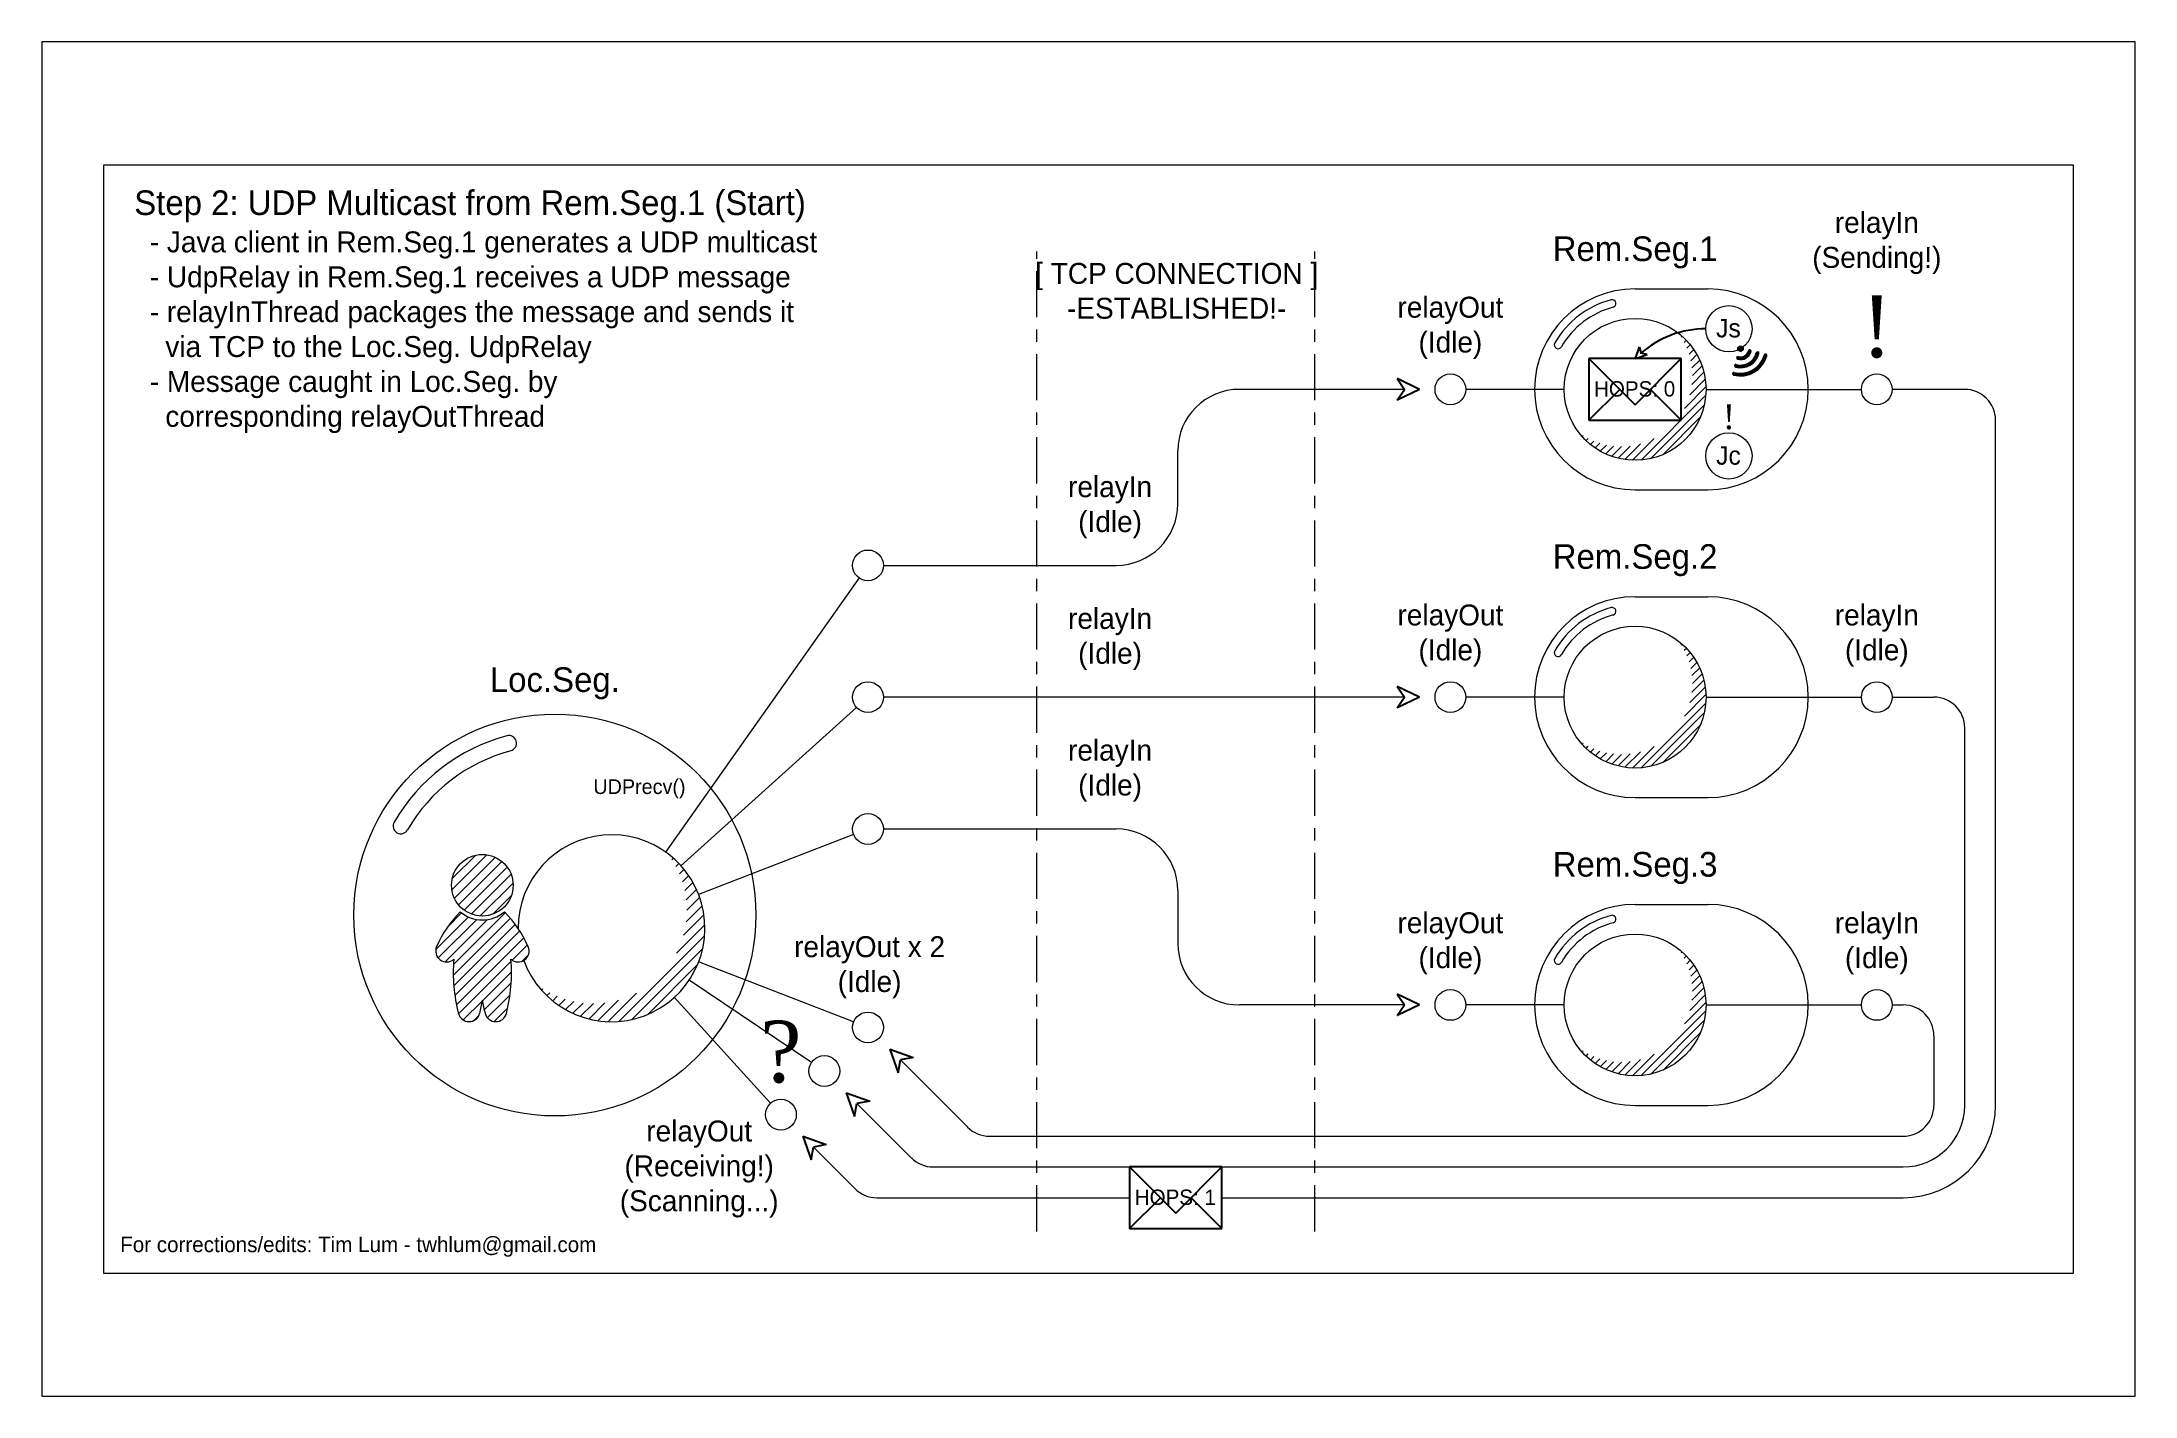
# Model space of a CAD drawing. Header units: inches. Extents: x -17 to 208, y -12 to 39.
# Drawn here: x 139.96 to 156.96, y 27.94 to 38.94 of the extents above; entities that cross this region are included whole.
import ezdxf

# ---------------------------------------------------------------- set-up
doc = ezdxf.new("R2010")
doc.units = ezdxf.units.IN
doc.header["$MEASUREMENT"] = 0
doc.linetypes.add('ACAD_ISO04W100', pattern=[30, 24, -3, 0, -3])
doc.layers.get('0').update_dxf_attribs({"color": 40})
doc.layers.add('NOPLOT', color=46, linetype='Continuous', lineweight=5)
doc.styles.add('Hylian', font='arial.ttf')
doc.linetypes.add('BIGDOT4', pattern='A,0,-2.5,[1,TrueDotLine.shx,S=1,R=0,X=0,Y=0],-3.5', length=6)
doc.linetypes.add('TRACKS', pattern='A,0.15,[130,ltypeshp.shx,S=0.25,R=0,X=0,Y=0],0.15', length=0.3)
doc.linetypes.add('ZIGZAG', pattern='A,0.0001,-0.2,[131,ltypeshp.shx,S=0.2,R=0,X=-0.2,Y=0],-0.4,[131,ltypeshp.shx,S=0.2,R=180,X=0.2,Y=0],-0.2', length=0.8001)

msp = doc.modelspace()

# ---------------------------------------------------------------- texts
at = {"layer": 'NOPLOT', "lineweight": 9, "style": 'Hylian'}
for s, width, insert, char_height, attachment_point in [('{\\fIosevka|b0|i0|c0|p49;\\C40;\\c3266552;Step 2: UDP Multicast from Rem.Seg.1 (Start)\\P\\H0.85x;  - Java client in Rem.Seg.1 generates a UDP multicast\\P  - UdpRelay in Rem.Seg.1 receives a UDP message^J  - relayInThread packages the message and sends it\\P    via TCP to the Loc.Seg. UdpRelay\\P  - Message caught in Loc.Seg. by\\P    corresponding relayOutThread}', 10.44677, (140.713, 37.734), 0.2, 1), ('{\\fIosevka|b0|i0|c0|p49;\\C40;\\c3266552;relayIn\\P(Sending!)}', 4.17058, (154.865, 37.306), 0.17, 5), ('{\\fIosevka|b0|i0|c0|p49;\\C40;\\c3266552;Rem.Seg.1}', 2.1947, (152.902, 37.23), 0.2, 5), ('{\\fIosevka|b0|i0|c0|p49;\\C40;\\c3266552;[ TCP CONNECTION ]\\P-ESTABLISHED!-}', 4.17058, (149.179, 36.917), 0.17, 5), ('{\\fIosevka|b0|i0|c0|p49;\\C40;\\c3266552;relayOut\\P(Idle)}', 4.17058, (151.402, 36.618), 0.17, 5), ('{\\fDutch801 Rm BT|b0|i0|c0|p18;\\C40;\\c3266552;!}', 2.1947, (154.865, 36.625), 0.5, 5), ('{\\fIosevka|b0|i0|c0|p49;\\C40;\\c3266552;Js}', 2.1947, (153.66, 36.614), 0.15, 5), ('{\\fIosevka|b0|i0|c0|p49;\\C40;\\c3266552;HOPS: 0}', 2.1947, (152.898, 36.121), 0.125, 5), ('{\\fDutch801 Rm BT|b0|i0|c0|p18;\\C40;\\c3266552;!}', 2.1947, (153.664, 35.893), 0.2, 5), ('{\\fIosevka|b0|i0|c0|p49;\\C40;\\c3266552;Jc}', 2.1947, (153.66, 35.58), 0.15, 5), ('{\\fIosevka|b0|i0|c0|p49;\\C40;\\c3266552;relayIn\\P(Idle)}', 4.17058, (148.638, 35.16), 0.17, 5), ('{\\fIosevka|b0|i0|c0|p49;\\C40;\\c3266552;Rem.Seg.2}', 2.1947, (152.902, 34.73), 0.2, 5), ('{\\fIosevka|b0|i0|c0|p49;\\C40;\\c3266552;relayIn\\P(Idle)}', 4.17058, (148.638, 34.09), 0.17, 5), ('{\\fIosevka|b0|i0|c0|p49;\\C40;\\c3266552;relayOut\\P(Idle)}', 4.17058, (151.402, 34.118), 0.17, 5), ('{\\fIosevka|b0|i0|c0|p49;\\C40;\\c3266552;relayIn\\P(Idle)}', 4.17058, (154.865, 34.118), 0.17, 5), ('{\\fIosevka|b0|i0|c0|p49;\\C40;\\c3266552;Loc.Seg.}', 2.1947, (144.129, 33.73), 0.2, 5), ('{\\fIosevka|b0|i0|c0|p49;\\C40;\\c3266552;relayIn\\P(Idle)}', 4.17058, (148.638, 33.02), 0.17, 5), ('{\\fIosevka|b0|i0|c0|p49;\\C40;\\c3266552;UDPrecv()}', 4.17058, (144.816, 32.873), 0.12, 5), ('{\\fIosevka|b0|i0|c0|p49;\\C40;\\c3266552;Rem.Seg.3}', 2.1947, (152.902, 32.23), 0.2, 5), ('{\\fIosevka|b0|i0|c0|p49;\\C40;\\c3266552;relayOut\\P(Idle)}', 4.17058, (151.402, 31.618), 0.17, 5), ('{\\fIosevka|b0|i0|c0|p49;\\C40;\\c3266552;relayIn\\P(Idle)}', 4.17058, (154.865, 31.618), 0.17, 5), ('{\\fIosevka|b0|i0|c0|p49;\\C40;\\c3266552;relayOut x 2^J(Idle)}', 4.17058, (146.685, 31.424), 0.17, 5), ('{\\fDutch801 Rm BT|b0|i0|c0|p18;\\C40;\\c3266552;?}', 2.1947, (145.965, 30.735), 0.5, 5), ('{\\fIosevka|b0|i0|c0|p49;\\C40;\\c3266552;relayOut^J(Receiving!)\\P(Scanning...)}', 4.17058, (145.301, 29.785), 0.17, 5), ('{\\fIosevka|b0|i0|c0|p49;\\C40;\\c3266552;HOPS: 1}', 2.1947, (149.168, 29.555), 0.125, 5), ('{\\fIosevka|b0|i0|c0|p49;\\C40;\\c3266552;For corrections/edits: Tim Lum - twhlum@gmail.com}', 10.44677, (140.599, 29.235), 0.125, 1)]:
    msp.add_mtext_dynamic_manual_height_columns(s, width=width, gutter_width=1, heights=[0], dxfattribs=dict(at, insert=insert, char_height=char_height, attachment_point=attachment_point))

# ---------------------------------------------------------------- blocks, each defined once
blk = doc.blocks.new('Message')
for p, q in [((0.375, 0.25), (-0.375, 0.25)), ((-0.375, 0.25), (-0.375, -0.25)), ((-0.375, 0.25), (0, -0.125)), ((0, -0.125), (0.375, 0.25)), ((0.375, -0.25), (0.375, 0.25)), ((-0.375, -0.25), (-0.125, 0)), ((0.125, 0), (0.375, -0.25)), ((-0.375, -0.25), (0.375, -0.25))]:
    blk.add_line(p, q)
blk = doc.blocks.new('arrow_Head')
for p, q in [((-0.123, 0), (0.06, 0.087)), ((-0.123, 0), (0.06, -0.087)), ((0.06, 0.087), (0, 0)), ((0.06, -0.087), (0, 0))]:
    blk.add_line(p, q)

# ---------------------------------------------------------------- hatches: boundary and pattern name
at = {"layer": 'NOPLOT', "lineweight": 9, "true_color": 0xf8d731}
h = msp.add_hatch(dxfattribs=at)
h.set_pattern_fill('ANSI31', color=40, scale=0.379671)
h.set_pattern_definition([(45, (120.3126, 25.72626), (-0.033558535, 0.033558535), [])])
h.paths.add_polyline_path([(153.25, 36.577, -0.872021), (152.443, 35.77, 1.146762)])
h = msp.add_hatch(dxfattribs=at)
h.set_pattern_fill('ANSI31', color=40, scale=0.044266, angle=180)
h.set_pattern_definition([(225, (187.290271, 36.683004), (0.0039126191, -0.0039126191), [])])
h.paths.add_polyline_path([(153.741, 36.384, 1), (153.735, 36.362, 0.414214), (153.844, 36.425, 1), (153.822, 36.431, -0.414214)])
h.paths.add_polyline_path([(153.78, 36.448, 1), (153.736, 36.448, 1)])
h.paths.add_polyline_path([(153.724, 36.32, 1), (153.718, 36.298, 0.414214), (153.908, 36.408, 1), (153.886, 36.414, -0.414214)])
h.paths.add_polyline_path([(153.707, 36.255, 1), (153.701, 36.234, 0.414214), (153.972, 36.391, 1), (153.951, 36.396, -0.414214)])
h = msp.add_hatch(dxfattribs=at)
h.set_pattern_fill('ANSI31', color=40, scale=0.379671)
h.set_pattern_definition([(45, (120.3126, 23.22626), (-0.033558535, 0.033558535), [])])
h.paths.add_polyline_path([(153.25, 34.077, -0.872021), (152.443, 33.27, 1.146762)])
h = msp.add_hatch(dxfattribs=at)
h.set_pattern_fill('ANSI31', color=40, scale=0.5)
h.set_pattern_definition([(45, (103.18881, 7.41652), (-0.04419417, 0.04419417), [])])
h.paths.add_polyline_path([(143.79, 32.09, 1), (143.29, 32.09, 1)])
h.paths.add_polyline_path([(143.36, 31.875, 0.09088), (143.169, 31.591, 0.797427), (143.308, 31.488, 0.082164), (143.346, 31.049, 0.777704), (143.518, 31.049, 0.020356), (143.54, 31.157, 0.020356), (143.563, 31.049, 0.777704), (143.735, 31.049, 0.082164), (143.773, 31.488, 0.797427), (143.912, 31.591, 0.09088), (143.721, 31.875, -0.363991)])
h = msp.add_hatch(dxfattribs=at)
h.set_pattern_fill('ANSI31', color=40, scale=0.5)
h.set_pattern_definition([(45, (101.67076, 18.05641), (-0.04419417, 0.04419417), [])])
h.paths.add_polyline_path([(145.047, 32.345, -0.872021), (143.985, 31.283, 1.146762)])
h = msp.add_hatch(dxfattribs=at)
h.set_pattern_fill('ANSI31', color=40, scale=0.379671)
h.set_pattern_definition([(45, (120.3126, 20.72626), (-0.033558535, 0.033558535), [])])
h.paths.add_polyline_path([(153.25, 31.577, -0.872021), (152.443, 30.77, 1.146762)])

# ---------------------------------------------------------------- linework, layer by layer
at = {"linetype": 'ACAD_ISO04W100', "lineweight": 9, "ltscale": 0.015625}
for p, q in [((148.044, 29.279), (148.044, 37.238)), ((150.3, 29.279), (150.3, 37.238))]:
    msp.add_line(p, q, dxfattribs=at)
at = {"lineweight": 9}
for p, q in [((152.902, 36.934), (153.492, 36.934)), ((152.902, 35.302), (153.492, 35.302)), ((152.902, 34.434), (153.492, 34.434)), ((152.902, 32.802), (153.492, 32.802)), ((152.902, 31.934), (153.492, 31.934)), ((152.902, 30.302), (153.492, 30.302))]:
    msp.add_line(p, q, dxfattribs=at)
at = {"linetype": 'BIGDOT4', "lineweight": 9, "ltscale": 0.015625}
for p, q in [((151.029, 36.118), (149.688, 36.118)), ((152.326, 36.118), (151.527, 36.118)), ((149.188, 35.188), (149.188, 35.618)), ((146.797, 34.688), (148.688, 34.688)), ((146.6, 34.586), (145.027, 32.36)), ((146.579, 33.534), (145.153, 32.249)), ((151.029, 33.618), (146.797, 33.618)), ((152.326, 33.618), (151.527, 33.618)), ((153.478, 33.618), (154.74, 33.618)), ((154.99, 33.618), (155.329, 33.618)), ((155.579, 30.302), (155.579, 33.368)), ((146.555, 32.502), (145.296, 32.015)), ((146.797, 32.547), (148.688, 32.547)), ((149.188, 32.047), (149.188, 31.618)), ((146.555, 30.98), (145.296, 31.467)), ((146.214, 30.651), (145.219, 31.318)), ((151.029, 31.118), (149.688, 31.118)), ((152.326, 31.118), (151.527, 31.118)), ((153.478, 31.118), (154.74, 31.118)), ((154.99, 31.118), (155.079, 31.118)), ((155.329, 30.868), (155.329, 30.302)), ((146.936, 30.671), (147.482, 30.125)), ((146.582, 30.317), (147.024, 29.875)), ((147.658, 30.052), (155.079, 30.052)), ((147.201, 29.802), (155.079, 29.802))]:
    msp.add_line(p, q, dxfattribs=at)
at = {"linetype": 'ZIGZAG', "lineweight": 9, "ltscale": 0.25}
for p, q in [((153.478, 36.118), (154.74, 36.118)), ((145.099, 31.18), (145.881, 30.32))]:
    msp.add_line(p, q, dxfattribs=at)
at = {"linetype": 'TRACKS', "lineweight": 9, "ltscale": 0.125}
for p, q in [((155.579, 36.118), (154.99, 36.118)), ((155.829, 30.302), (155.829, 35.868)), ((149.547, 29.552), (155.079, 29.552))]:
    msp.add_line(p, q, dxfattribs=at)
at = {"lineweight": 9}
for points in [[(139.963, 38.94), (139.963, 27.94), (156.963, 27.94), (156.963, 38.94)], [(140.463, 28.94), (156.463, 28.94), (156.463, 37.94), (140.463, 37.94)]]:
    msp.add_lwpolyline(points, close=True, dxfattribs=at)
at = {"linetype": 'TRACKS', "lineweight": 9, "ltscale": 0.125}
msp.add_lwpolyline([(146.229, 29.964), (146.567, 29.625, 0.198912), (146.744, 29.552), (148.797, 29.552)], format="xyb", dxfattribs=at)
at = {"lineweight": 9}
for centre, radius in [((153.664, 36.61), 0.188), ((152.902, 36.118), 0.576), ((153.758, 36.448), 0.0221), ((154.865, 36.118), 0.125), ((153.664, 35.577), 0.188), ((152.902, 33.618), 0.576), ((144.129, 31.848), 1.632), ((143.54, 32.09), 0.25), ((152.902, 31.118), 0.576), ((145.965, 30.227), 0.125)]:
    msp.add_circle(centre, radius, dxfattribs=at)
at = {"linetype": 'BIGDOT4', "lineweight": 9, "ltscale": 0.015625}
for centre in [(151.402, 36.118), (146.672, 34.688), (146.672, 33.618), (151.402, 33.618), (154.865, 33.618), (146.672, 32.547), (151.402, 31.118), (154.865, 31.118), (146.672, 30.935), (146.318, 30.581)]:
    msp.add_circle(centre, 0.125, dxfattribs=at)
at = {"lineweight": 9}
for centre, radius, start, end in [((152.902, 36.118), 0.816, 90, 270), ((153.492, 36.118), 0.816, 270, 90), ((152.902, 36.118), 0.753, 105, 150), ((152.902, 36.118), 0.691, 105, 150), ((152.715, 36.815), 0.0312, 285, 105), ((152.277, 36.479), 0.0312, 150, 330), ((153.758, 36.448), 0.221, 255, 345), ((153.758, 36.448), 0.199, 255, 345), ((153.758, 36.448), 0.155, 255, 345), ((153.758, 36.448), 0.133, 255, 345), ((153.738, 36.373), 0.0111, 75, 255), ((153.758, 36.448), 0.0885, 255, 345), ((153.758, 36.448), 0.0664, 255, 345), ((153.833, 36.428), 0.0111, 345, 165), ((153.897, 36.411), 0.0111, 345, 165), ((153.961, 36.393), 0.0111, 345, 165), ((153.704, 36.245), 0.0111, 75, 255), ((153.721, 36.309), 0.0111, 75, 255), ((152.902, 33.618), 0.816, 90, 270), ((152.902, 33.618), 0.753, 105, 150), ((152.715, 34.315), 0.0312, 285, 105), ((153.492, 33.618), 0.816, 270, 90), ((152.902, 33.618), 0.691, 105, 150), ((152.277, 33.979), 0.0312, 150, 330), ((144.129, 31.848), 1.507, 105, 150), ((144.129, 31.848), 1.382, 105, 150), ((143.755, 33.244), 0.0625, 285, 105), ((142.878, 32.571), 0.0625, 150, 330), ((144.589, 31.741), 0.759, 200.1291, 180.0813), ((144.037, 31.212), 0.947, 135.6513, 156.4224), ((143.54, 32.09), 0.281, 229.9979, 310.0021), ((143.044, 31.212), 0.947, 23.5776, 44.3487), ((152.902, 31.118), 0.816, 90, 270), ((152.902, 31.118), 0.753, 105, 150), ((152.715, 31.815), 0.0312, 285, 105), ((153.492, 31.118), 0.816, 270, 90), ((152.902, 31.118), 0.691, 105, 150), ((143.25, 31.556), 0.0888, 156.4224, 310.7016), ((144.654, 31.382), 1.35, 175.467, 194.2553), ((142.427, 31.382), 1.35, 345.7447, 4.533), ((143.831, 31.556), 0.0888, 229.2984, 23.5776), ((152.277, 31.479), 0.0312, 150, 330), ((142.21, 31.382), 1.35, 345.7447, 350.4092), ((144.871, 31.382), 1.35, 189.5908, 194.2553), ((143.432, 31.071), 0.0888, 194.2553, 345.7447), ((143.649, 31.071), 0.0888, 194.2553, 345.7447)]:
    msp.add_arc(centre, radius, start, end, dxfattribs=at)
msp.add_arc((153.477, 35.809), 0.801, 90, 131.2854)
at = {"linetype": 'BIGDOT4', "lineweight": 9, "ltscale": 0.015625}
for centre, radius, start, end in [((149.688, 35.618), 0.5, 90, 180), ((148.688, 35.188), 0.5, 270, 0), ((155.329, 33.368), 0.25, 0, 90), ((148.688, 32.047), 0.5, 0, 90), ((149.688, 31.618), 0.5, 180, 270), ((155.079, 30.868), 0.25, 360, 90), ((155.079, 30.302), 0.5, 270, 0), ((155.079, 30.302), 0.25, 270, 360), ((147.658, 30.302), 0.25, 225, 270), ((147.201, 30.052), 0.25, 225, 270)]:
    msp.add_arc(centre, radius, start, end, dxfattribs=at)
at = {"linetype": 'TRACKS', "lineweight": 9, "ltscale": 0.125}
for centre, radius, start, end in [((155.579, 35.868), 0.25, 0, 90), ((155.079, 30.302), 0.75, 270, 0)]:
    msp.add_arc(centre, radius, start, end, dxfattribs=at)

# ---------------------------------------------------------------- block references
at = {"lineweight": 9, "xscale": -0.5, "yscale": 0.5, "zscale": 0.5, "rotation": 225.0000000000001}
msp.add_blockref('arrow_Head', (152.948, 36.411), dxfattribs=at)
at = {"lineweight": 9}
for p in [(152.902, 36.118), (149.172, 29.552)]:
    msp.add_blockref('Message', p, dxfattribs=at)
at = {"lineweight": 9, "rotation": 179.9999999999992}
for p in [(151.029, 36.118), (151.029, 33.618), (151.029, 31.118)]:
    msp.add_blockref('arrow_Head', p, dxfattribs=at)
at = {"lineweight": 9, "xscale": -1, "rotation": 135.0000000000002}
for p in [(146.936, 30.671), (146.582, 30.317), (146.229, 29.964)]:
    msp.add_blockref('arrow_Head', p, dxfattribs=at)

msp.set_redraw_order([(e.dxf.handle, doc.entitydb.next_handle()) for e in msp.query("TEXT MTEXT ATTDEF DIMENSION ARC_DIMENSION")])  # texts and dimensions are drawn at this point

doc.saveas('drawing.dxf')
